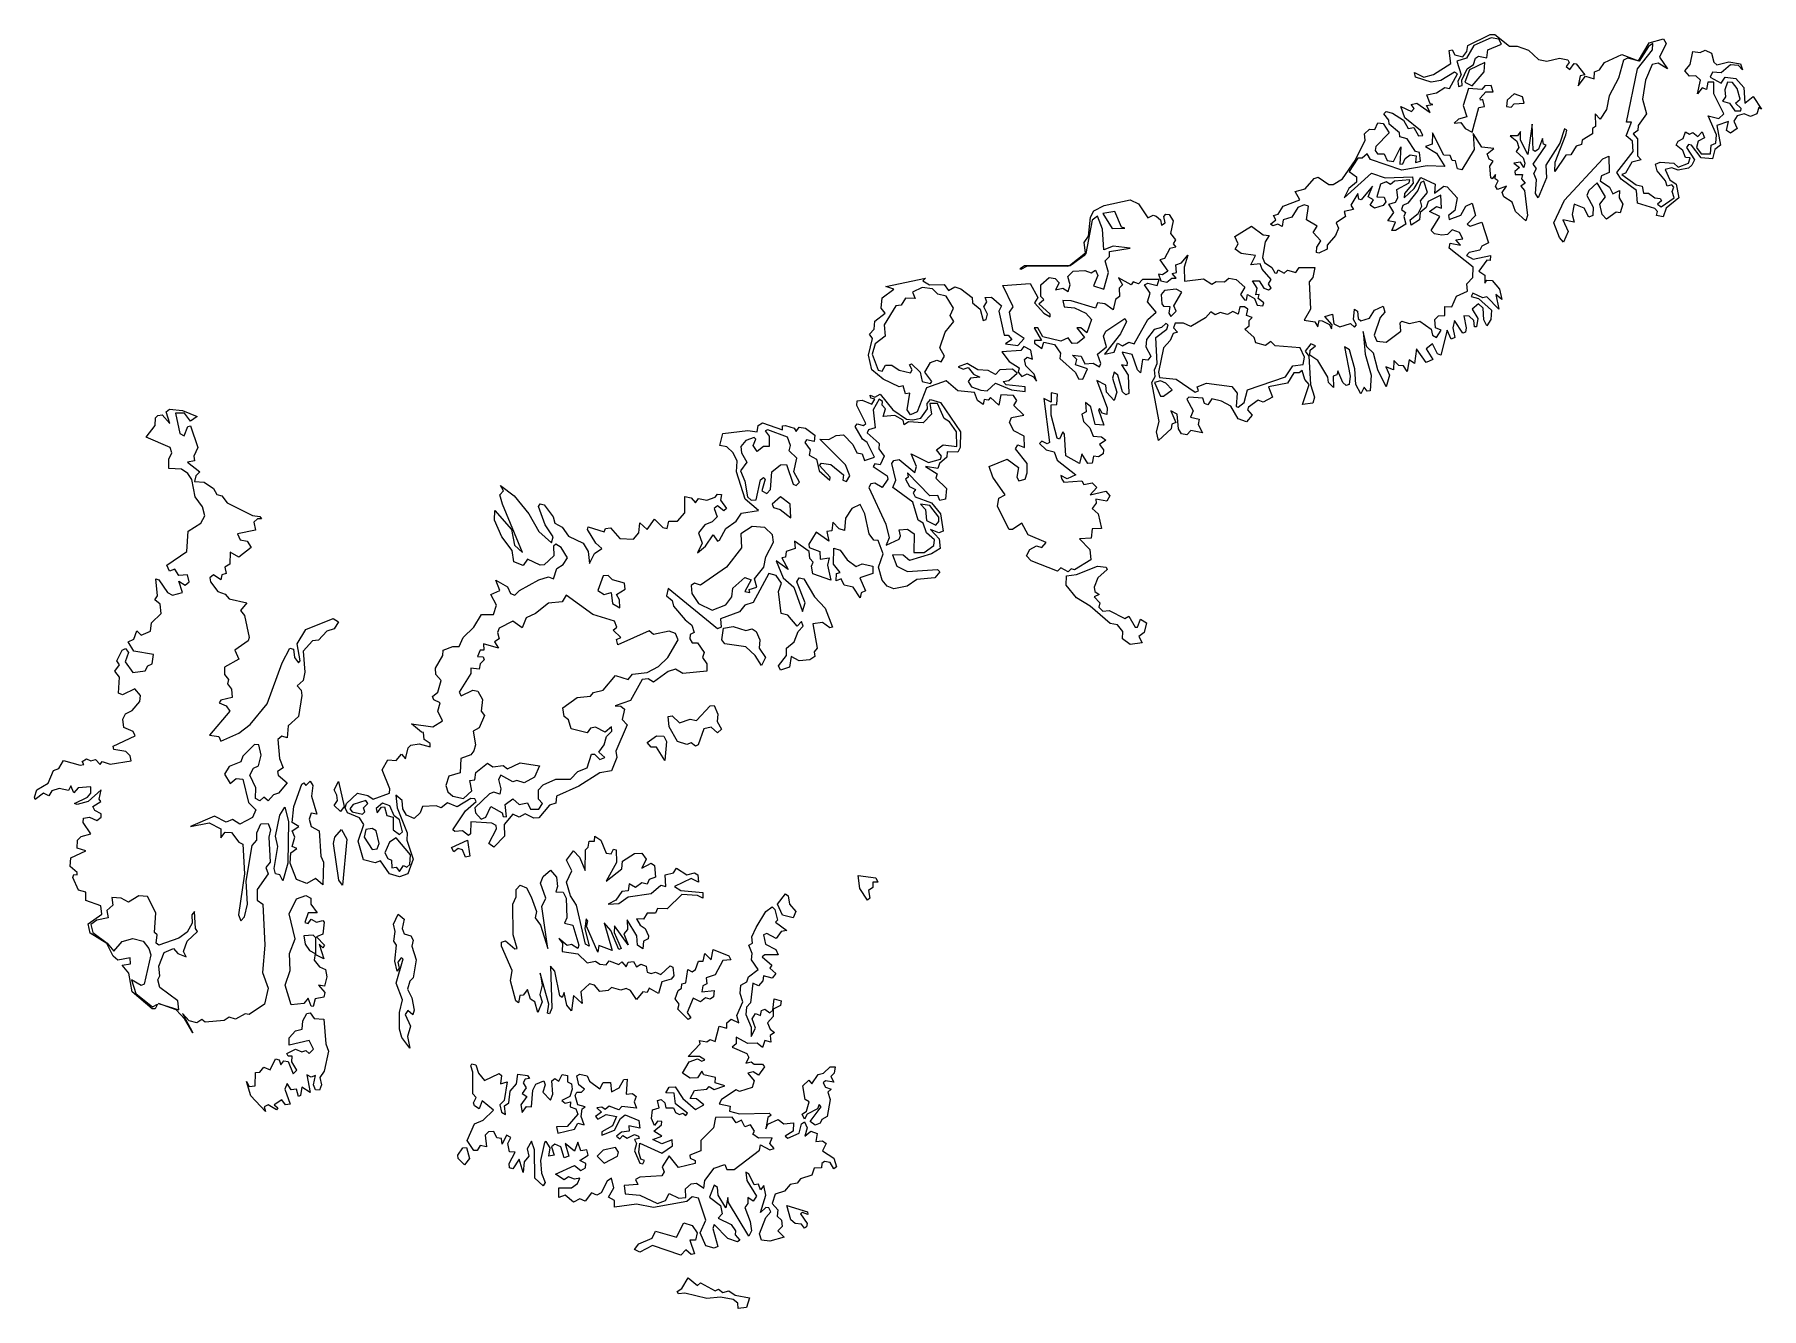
# Model space of a CAD drawing. Header units: millimetres. Extents: x 37 to 448, y 96 to 400.
import ezdxf

# ---------------------------------------------------------------- set-up
doc = ezdxf.new("R2010")
doc.units = ezdxf.units.MM
doc.layers.add('BAND_04', color=4, linetype='Continuous')

msp = doc.modelspace()

# ---------------------------------------------------------------- linework, layer by layer
at = {"layer": 'BAND_04'}
for points in [[(273.63, 277.12), (275.25, 277.99), (276.5, 277.59), (277.5, 278.81), (273.25, 280.63), (271.75, 283.41), (269.55, 281.88), (268.75, 281.9), (265.98, 287.38), (266.25, 289.38), (267.78, 290.12), (264.82, 294.38), (264, 296.87), (268.25, 298.6), (270.96, 296.62), (270.57, 294.38), (271, 293.46), (272.5, 293.86), (273.02, 295.38), (272.99, 297.62), (270.2, 301.12), (270.75, 302.06), (272.36, 301.38), (272.27, 304.12), (269.82, 305.38), (268.8, 307.38), (269.25, 308.54), (272.21, 309.12), (269.84, 311.38), (270.53, 312.62), (269.75, 313.8), (266.75, 313.97), (266.25, 311.47), (264.25, 313.33), (263.75, 312.71), (262.75, 312.8), (262.5, 311.65), (261.21, 312.62), (260.5, 314.49), (256.5, 314.89), (253.75, 317.29), (249, 315.64), (246.81, 309.88), (245.25, 309.22), (244.47, 310.38), (245.08, 314.38), (244, 314.15), (243.5, 316.09), (242.5, 315.84), (238.75, 317.64), (236, 319.89), (235.19, 323.38), (236.15, 327.38), (235.5, 328.38), (236.6, 329.62), (236.75, 331.47), (239.21, 333.38), (238.25, 334.62), (238.5, 337.07), (241.22, 339.12), (239.38, 339.75), (248.81, 341.75), (248.17, 341.12), (249.75, 340.12), (253.25, 340.23), (254.25, 338.83), (255.75, 339.63), (257.25, 339.21), (259.89, 337.12), (260.03, 335.88), (261.79, 334.38), (262.5, 331.66), (263.27, 331.88), (263.6, 333.12), (262.72, 334.88), (263.44, 336.12), (263, 337.14), (264.5, 337.24), (266.92, 335.12), (266.23, 333.88), (267.5, 328.14), (268.5, 328.12), (269.37, 327.12), (267.84, 326.12), (270.75, 325.69), (272.29, 327.38), (269.64, 329.12), (268.83, 333.62), (269.65, 334.88), (267.25, 339.98), (273.75, 340.45), (275.53, 337.12), (274.75, 335.85), (276.96, 333.38), (278.5, 332.53), (278.5, 333.16), (275.82, 335.62), (276.96, 336.62), (276.28, 337.38), (276.25, 340.12), (278.25, 341.88), (279.65, 341.62), (280.67, 340.62), (279.75, 338.96), (281.5, 339.37), (282.75, 338.53), (283.25, 340.12), (282.68, 342.12), (284, 343.38), (286.75, 343.57), (288.25, 343.04), (289.25, 343.63), (289.86, 342.38), (288.83, 339.88), (291.25, 339.13), (292.36, 343.12), (291.61, 345.88), (292.65, 346.88), (292.58, 348.12), (297.53, 348.88), (293.5, 349.37), (291.25, 348.48), (290.93, 353.38), (289.75, 356.5), (288.5, 355.57), (286.95, 347.62), (286.5, 347.02), (283.75, 345.02), (283.25, 344.7), (282.5, 344.53), (273, 344.55), (271.5, 343.82), (271.38, 344), (272.38, 344.75), (283.12, 344.75), (286.88, 347.75), (286.62, 350.25), (287.62, 351.75), (288.12, 356.25), (288.88, 357.75), (291.38, 359), (297.5, 360.36), (299.5, 359.45), (301.75, 356.09), (303, 356.75), (303.75, 356.51), (304.75, 355.62), (305, 354.33), (305.89, 354.88), (305.59, 356.38), (306, 356.98), (306.84, 356.88), (307.74, 355.38), (307.17, 352.38), (308.33, 350.88), (307.74, 349.88), (308.45, 349.12), (307, 348.81), (305.71, 346.38), (304.61, 346.12), (306.5, 343.38), (305.25, 342.55), (304.25, 342.68), (304.81, 341.12), (306.25, 340.78), (307.5, 341.73), (308.5, 341.74), (307.51, 342.88), (308.54, 343.12), (308.38, 344.88), (309.75, 345.4), (311.25, 347.21), (310.37, 344.38), (310.5, 341.03), (315, 341.54), (317, 340.33), (318, 340.9), (320, 340.85), (321, 341.71), (322.75, 341.43), (324.81, 339.62), (323.83, 337.88), (324.75, 336.59), (325.25, 336.49), (325.5, 337.87), (327.11, 336.88), (327.75, 335.3), (329.11, 335.12), (329.39, 335.88), (328.03, 336.88), (328.27, 337.88), (327.5, 337.73), (327.79, 339.38), (326.66, 341.12), (328.25, 341.07), (329.37, 339.38), (330.5, 338.99), (331.1, 339.38), (330.46, 340.38), (331.13, 341.38), (328.94, 343.88), (328.5, 345.18), (326.31, 344.88), (327.4, 347.12), (324, 347.61), (322.56, 348.62), (323.27, 349.88), (322.47, 351.62), (326.4, 354.12), (329.25, 352.05), (330.63, 351.88), (329.7, 350.38), (329.04, 346.62), (329.5, 345.45), (331.25, 344.29), (332, 343.02), (332.5, 342.9), (332.75, 343.72), (334.25, 342.9), (335, 343.66), (337, 343.09), (337.75, 344.29), (341.5, 344.25), (341.06, 341.88), (340.17, 340.88), (340.49, 334.38), (339, 331.75), (341.5, 331.37), (342.25, 330.18), (342.58, 331.62), (343.25, 331.54), (345, 330.66), (345.5, 329.63), (345.68, 330.62), (343.91, 332.62), (345.75, 333.14), (346.07, 330.88), (347.5, 330.14), (350, 330.94), (351, 330.03), (351.44, 330.62), (350.73, 331.88), (351, 334.35), (351.7, 333.88), (351.82, 332.12), (352.5, 331.58), (354.5, 332.18), (355.75, 334.13), (357.75, 335.03), (358.16, 333.62), (357.1, 332.38), (355.67, 328.12), (356.25, 326.73), (358.5, 326.49), (362, 329.09), (361.81, 331.12), (362.25, 331.47), (364, 330.94), (366.5, 331.53), (369.18, 329.62), (369.5, 328.18), (370.5, 327.6), (371.61, 329.38), (370.25, 329.88), (370.13, 331.88), (371, 332.78), (372.49, 332.88), (372.5, 335.02), (374.18, 334.88), (375.25, 337.48), (377.89, 338.62), (377.73, 340.38), (379.15, 341.88), (379.26, 344.38), (373.5, 348.9), (373.75, 350.08), (376.22, 349.62), (375.06, 350.88), (376.77, 351.12), (376, 352.58), (374.25, 353.26), (373.14, 352.12), (371.75, 352), (370, 352.3), (369.25, 353.12), (371.26, 356.38), (368.79, 357.62), (370.5, 358.8), (371.64, 358.38), (371.5, 361.46), (368.5, 359.98), (368, 358.58), (366.63, 357.38), (366.47, 355.62), (364.48, 354.38), (364.24, 355.62), (366.11, 357.12), (367, 358.88), (366.64, 360.12), (368.33, 362.12), (367.5, 364.82), (366.75, 364.52), (366.06, 362.62), (363.66, 359.62), (362.5, 359.04), (362.16, 358.12), (363.14, 357.38), (362.7, 356.38), (363.19, 354.62), (360.75, 353.08), (359.87, 353.12), (360.75, 355.07), (358.88, 355.38), (360.32, 357.38), (359.15, 359.38), (360.75, 359.82), (361.29, 360.88), (361.06, 362.88), (364, 364.47), (364.11, 365.12), (360.5, 364.83), (359.5, 364.05), (358.5, 364.69), (357.14, 364.12), (356.31, 361.12), (358, 360.99), (358.45, 359.88), (357.75, 359.01), (355.75, 358.44), (354.69, 359.12), (355.49, 360.38), (354.22, 361.12), (355.25, 363.62), (352.55, 360.38), (352, 360.53), (351.73, 361.88), (350.05, 359.12), (350.71, 358.12), (348.5, 357.63), (348.78, 356.38), (346.61, 354.88), (347.17, 353.62), (346.43, 351.88), (344.44, 349.62), (344.44, 348.62), (342.5, 347.72), (341.89, 347.88), (341.96, 349.12), (342.91, 350.62), (341.13, 352.62), (342.08, 354.12), (339.5, 355.62), (340, 358.88), (339, 359.16), (337.5, 358.53), (336, 356.24), (334, 355.63), (333.75, 354), (332.69, 354.62), (331.5, 354.19), (330.93, 354.62), (332.23, 355.62), (331.64, 356.62), (332.75, 356.96), (334, 358.88), (337.92, 360.38), (336.86, 362.38), (339.25, 363.03), (341.36, 365.5), (342.31, 365.75), (344.88, 364), (345.88, 364), (348.09, 365.38), (351.12, 369.75), (353.49, 374.62), (353.38, 376.14), (354.5, 377.25), (355.79, 377.12), (356.5, 378.72), (357.75, 378.53), (359.22, 376.38), (356.02, 373.12), (355.85, 372.12), (356.42, 371.38), (358, 371.33), (358.75, 369.72), (360.25, 369.48), (362, 372.98), (361.75, 368.87), (362.5, 368.96), (363, 370.25), (364.25, 371.08), (365.61, 370.88), (365.5, 369.24), (366.71, 369.62), (366.41, 371.62), (365.5, 371.88), (363.5, 374.88), (361.75, 375.42), (361.68, 376.38), (359.18, 378.38), (359.13, 379.38), (357.97, 380.88), (358.5, 381.43), (360, 380.99), (362.6, 379.38), (363.75, 377.4), (365.1, 377.62), (366.24, 375.62), (367.25, 375.73), (366.64, 376.88), (362.91, 379.88), (361.97, 382.62), (364.5, 381.45), (365.15, 382.12), (364.45, 383.12), (365.83, 383.38), (369, 381.16), (368.14, 382.88), (369.65, 383.12), (369, 383.23), (368.19, 385.38), (370.5, 385.88), (372.5, 387.16), (373.6, 386.88), (375.5, 390.38), (374.75, 390.76), (371.5, 388.83), (369.25, 388.41), (365.5, 389.59), (365.25, 390.69), (367.5, 389.62), (369.75, 390.23), (373.93, 392.88), (373.5, 395.98), (374.25, 396.14), (374.83, 394.88), (376.75, 394.46), (377.75, 395.75), (377.93, 397.12), (383.24, 399.75), (384.38, 399.75), (387.88, 397), (389.69, 397), (392.38, 396), (394.75, 393.77), (396.75, 393.38), (399.75, 394.11), (401.75, 393.7), (402.07, 393.12), (401.4, 392.12), (402.25, 391.45), (403.25, 392.86), (403.75, 392.75), (405.84, 390.12), (404.73, 389.88), (404.25, 387.53), (406, 389.85), (408, 389.18), (408.09, 390.88), (409.27, 391.38), (410.5, 393.1), (414.62, 395), (418.62, 393.5), (421.12, 397.75), (424.55, 398.75), (425.19, 397.62), (423.59, 394.38), (425.5, 391.62), (423.25, 392.97), (421.83, 392.62), (420.25, 388.88), (419.57, 384.38), (420.52, 380.88), (418.53, 378.12), (418.45, 376.88), (417.36, 376.12), (418.32, 374.88), (418.37, 370.88), (419.2, 369.88), (417, 369.37), (415.5, 366.75), (414.63, 366.38), (418, 363.94), (419.46, 363.62), (419.75, 361.95), (421, 361.98), (422.5, 360.83), (423.75, 360.74), (424.07, 360.12), (423.08, 359.38), (424, 358.74), (427.05, 360.88), (426.65, 362.38), (427, 363.38), (426.5, 363.93), (425.39, 363.62), (425, 364.94), (423, 367.28), (422.61, 368.88), (423.75, 369.34), (427, 369.11), (428, 368.2), (430.5, 369.12), (430.92, 370.38), (429.75, 370.47), (429.19, 372.12), (427.53, 373.38), (428, 374.34), (429.25, 374.96), (429.75, 376.58), (430.75, 376.05), (431.5, 376.45), (432.75, 375.45), (433.75, 376.6), (434.34, 375.12), (432.77, 374.38), (432.41, 372.88), (433.5, 371.32), (435.75, 371.32), (435.89, 373.38), (436.97, 373.88), (437.17, 375.88), (435.15, 380.38), (437.75, 379.77), (438.88, 380.88), (436.52, 385.62), (436.5, 388.38), (435.09, 388.38), (434.75, 386.64), (433.75, 387.09), (432.61, 385.62), (433.35, 388.88), (432.25, 389.94), (430.75, 389.82), (429.62, 391.12), (430.87, 392.62), (431.5, 395.69), (433.25, 395.48), (434.5, 396), (436, 395.3), (436.5, 393.17), (437.25, 392.56), (440.12, 393.25), (442.88, 392.75), (443.38, 391.31), (442.39, 392.38), (440.5, 392.54), (438.31, 390.62), (436.25, 390.82), (435.65, 389.62), (438.25, 388.18), (439.25, 389.6), (441.75, 389.29), (443.7, 387.12), (443.88, 383.38), (445.88, 385), (447.88, 382), (447.23, 382.38), (446.8, 380.88), (445.25, 380.24), (443.75, 380.89), (442.05, 380.38), (441.31, 379.12), (442.11, 377.38), (440.5, 376.24), (439.58, 376.88), (440, 379.08), (437.25, 378.05), (438.13, 373.38), (436.75, 372.4), (436.25, 370.12), (433.5, 370.38), (431.25, 373.37), (430.5, 373.59), (429.99, 372.88), (431.89, 369.88), (431.33, 368.62), (430.5, 367.93), (428, 367.47), (426.5, 367.98), (424.91, 367.62), (426.09, 365.12), (427.58, 364.12), (428.21, 360.88), (425.22, 358.38), (424.5, 356.31), (422.84, 356.62), (423.15, 357.62), (422.5, 358.36), (418.38, 359.62), (418.15, 362.62), (414.5, 365.34), (413.45, 366.88), (417.31, 371.88), (417.16, 374.38), (415.63, 375.62), (416.91, 378.88), (415.74, 378.88), (418.39, 391.62), (421.93, 396.12), (422.01, 397.62), (421, 396.93), (418.75, 393.38), (416, 394.13), (415.02, 393.62), (413.83, 389.38), (411.64, 385.12), (410.99, 381.88), (409.5, 379.62), (408.25, 380.83), (408.35, 377.88), (407.66, 377.38), (407.61, 376.12), (405.14, 374.62), (405, 373.59), (403.75, 373.17), (402.5, 371.12), (401.25, 371.06), (398.66, 367.12), (398.78, 369.38), (401.32, 375.88), (401.5, 376.98), (401, 377.31), (399.83, 373.88), (396.55, 368.62), (396.7, 365.62), (394.68, 360.88), (394.05, 361.88), (394.27, 365.12), (393.64, 366.62), (394.33, 367.88), (393.49, 368.88), (396.59, 373.38), (396, 373.67), (395.75, 374.99), (394.75, 372.45), (394, 371.89), (393.5, 372.24), (393.25, 378.41), (392.25, 371.15), (390.53, 374.62), (390.5, 376.64), (389.75, 375.59), (388.03, 375.62), (389.61, 374.38), (390.09, 372.88), (389.43, 371.88), (391.09, 370.38), (391.5, 369.09), (391.25, 368.12), (390.47, 369.38), (388.91, 369.12), (390.22, 368.12), (389.13, 367.12), (389.21, 366.38), (390.95, 366.38), (390.73, 365.38), (391.63, 364.38), (390.55, 363.62), (391.44, 362.62), (392.13, 356.62), (391.75, 355.4), (389.34, 357.62), (388.5, 359.83), (386.53, 361.12), (386.12, 362.12), (387.15, 363.62), (385, 362.82), (384.57, 363.62), (385.18, 364.88), (384.49, 365.38), (384.55, 366.38), (383.75, 365.39), (383.42, 365.62), (383.2, 368.38), (384.01, 369.62), (383, 370.07), (382.58, 371.38), (384.11, 372.62), (381.25, 372.89), (379.25, 376.22), (379.47, 372.38), (376.5, 367.54), (375.5, 367.74), (375, 369.68), (374.25, 369.76), (373.75, 370.94), (372.25, 371.02), (369.5, 376.33), (369.46, 373.62), (367.83, 373.12), (370.5, 371.46), (372.5, 368.29), (368.25, 368.46), (362.25, 367.46), (354.75, 370.03), (354, 371.32), (352.75, 370.27), (351.75, 370.29), (349.67, 367.12), (351.42, 365.88), (351.41, 364.62), (349.61, 363.12), (348.5, 360.9), (355, 366.71), (358.25, 365.63), (364.75, 365.85), (364.95, 364.38), (362.88, 361.88), (362.75, 360.85), (365.15, 363.12), (366.75, 365.72), (370.16, 364.12), (370, 361.99), (372.25, 363.68), (373, 363.51), (375.42, 360.88), (374.88, 357.88), (373.38, 356.62), (373.5, 355.72), (376.25, 356.71), (377.5, 358.85), (379, 359.57), (379.75, 356.64), (377.78, 354.62), (378.5, 354.15), (381.25, 355.04), (382.88, 350.12), (381.29, 349.38), (380.81, 348.38), (378.25, 347.86), (377.64, 347.12), (379.25, 346.26), (383.37, 347.12), (383.25, 345.96), (382.5, 346), (380.57, 343.38), (382, 342.44), (382, 340.51), (382.5, 341.27), (383.75, 341.15), (385.47, 339.12), (386.03, 336.62), (384.63, 337.88), (385.36, 334.38), (382.5, 337.25), (381.5, 337.05), (379.14, 338.12), (378.71, 337.38), (380.5, 336.9), (383.6, 334.12), (383.43, 331.88), (382.5, 330.41), (381.75, 331.83), (381.62, 334.62), (380.5, 335.59), (378.96, 334.38), (380.35, 332.12), (380, 330.15), (379.56, 330.12), (379.37, 331.62), (378.25, 332.7), (377, 332.73), (377.52, 329.88), (377.36, 328.88), (376.75, 328.6), (374.75, 331.69), (374.34, 329.88), (374.86, 327.62), (374, 327.22), (373, 329.38), (371.53, 323.38), (370.75, 323.7), (369.5, 326.13), (368.02, 324.88), (369.61, 322.38), (368, 321.61), (365.72, 324.88), (365.25, 321.4), (364, 322.26), (363.5, 319.48), (362.62, 320.88), (361.5, 320.91), (360.34, 322.12), (360.27, 319.88), (358.42, 320.62), (359.31, 318.62), (358.5, 315.87), (356.55, 319.88), (355.49, 323.88), (353.87, 325.38), (353, 329.07), (353.53, 323.62), (354.95, 318.62), (354.73, 314.88), (354, 314.8), (353.25, 315.74), (352.5, 314.15), (351.25, 316.38), (351.01, 320.12), (349.75, 324.67), (348.55, 325.38), (349.89, 318.38), (349.68, 316.38), (349, 316.16), (348.17, 316.88), (347, 319.66), (346.75, 318.73), (345.86, 318.38), (346, 315.68), (344.8, 316.88), (344.63, 318.12), (342.26, 322.12), (340.35, 323.38), (340.37, 324.62), (341.64, 325.62), (340.53, 326.12), (339.23, 324.38), (340.11, 323.12), (340.5, 316.38), (341.41, 313.38), (341, 311.95), (338.55, 311.62), (340.16, 316.38), (339.1, 317.62), (338.5, 319.75), (337.75, 319.15), (336.5, 319.18), (335, 316.76), (330.5, 315.84), (331.41, 313.38), (329.25, 312.21), (328, 312.66), (325.75, 311.03), (325.46, 310.38), (326.58, 309.12), (325.25, 307.51), (323.25, 308.27), (321.5, 311.26), (319.25, 312.44), (317, 312.96), (316, 311.53), (315.25, 311.88), (314.87, 313.12), (311.5, 313.43), (311, 312.88), (312.54, 310.12), (311.89, 308.62), (314, 308.12), (313.71, 306.88), (314.74, 304.88), (312, 305.42), (311, 304.41), (309.75, 304.63), (309.07, 305.88), (308.74, 309.38), (307.25, 310.13), (308.4, 307.38), (307.5, 306.98), (307.31, 305.88), (304.25, 303.08), (303.81, 305.12), (304.42, 307.62), (302.68, 316.88), (303.5, 318.32), (303.31, 319.88), (303.96, 321.38), (303.69, 327.62), (306.25, 329.57), (306.58, 330.62), (306, 330.93), (305, 329.96), (303.25, 329.5), (301.43, 327.12), (301.3, 325.38), (302.46, 323.12), (301.75, 322.2), (300.5, 322.37), (300, 319.22), (299.25, 319.88), (298, 323.55), (295.6, 324.12), (296.8, 321.62), (296.75, 320.84), (295.47, 321.12), (297.1, 318.62), (297.25, 314.29), (296.5, 313.98), (295.75, 314.65), (294.58, 318.62), (293.75, 319.34), (293.34, 317.88), (294.38, 314.62), (293.75, 312.62), (291.88, 314.62), (291.75, 316.26), (289.58, 317.38), (292.06, 310.88), (292, 309.28), (290.89, 309.62), (290.25, 310.71), (289.97, 310.38), (291.25, 306.7), (289.23, 306.88), (288.18, 311.12), (286.92, 312.12), (287.03, 309.88), (286.06, 309.38), (286.45, 307.62), (287.9, 306.12), (288.75, 304.12), (290.75, 303.96), (291.75, 303.12), (290.24, 302.12), (291.16, 300.88), (291.07, 299.88), (290, 299.2), (288.8, 299.38), (288.5, 297.65), (287.47, 297.62), (286, 299.91), (285.5, 297.62), (282.25, 299.42), (281.89, 304.62), (281.5, 305.14), (280.75, 303.38), (280.15, 303.62), (278.69, 309.12), (278.75, 311.54), (280.07, 311.62), (280.25, 314.12), (278.75, 314.41), (278.75, 312.17), (277, 313.11), (278.34, 302.62), (277.75, 302.28), (276.5, 302.89), (275.98, 302.38), (277.5, 300.86), (279.42, 300.38), (280.14, 298.38), (284.59, 294.88), (282.5, 293.92), (281, 294.72), (281.25, 293.84), (281.75, 293.18), (286, 293.49), (286.5, 292.57), (288.5, 292.97), (289.61, 291.88), (288, 290.17), (291.75, 291.04), (292.69, 289.88), (292, 288.62), (289.34, 289.12), (289.42, 288.12), (288.5, 286.88), (289.92, 285.62), (290.71, 282.12), (288.5, 282.07), (288.25, 279.81), (285.5, 279.64), (287.96, 277.12), (288.17, 274.62), (284.25, 272.25), (283.5, 272.52), (282.75, 271.83), (281, 272.76), (280.25, 271.92), (274, 274.41), (272.87, 275.62)], [(382.5, 394.23), (382.75, 396.13), (386, 397.47), (385.33, 398.62), (383.5, 398.96), (379.38, 397.12), (377.6, 394.12), (375.37, 393.38), (376.38, 390.12), (375.59, 388.62), (375.75, 387.35), (376.6, 387.62), (376.49, 388.88), (377.81, 391.62), (379.27, 392.62), (379.75, 394.15), (380.5, 394.56)], [(379, 387.51), (381.87, 390.88), (382, 393.1), (378.38, 391.38), (377.2, 388.38)], [(380.85, 384.62), (382.25, 386.07), (383.97, 386.12), (383.5, 387.63), (382, 387.56), (381.25, 386.65), (378.09, 386.88), (376.84, 382.88), (377.72, 380.12), (375.76, 379.62), (374.7, 378.62), (376.25, 378.84), (377.31, 377.38), (379, 376.54), (380.6, 382.38), (381.88, 382.62), (381.5, 384.27), (381, 384.1)], [(439.75, 388.38), (439.12, 386.62), (439.33, 384.88), (438.57, 383.88), (440.25, 383.43), (441.5, 381.59), (443, 381.55), (443.04, 382.12), (441.73, 383.38), (442.82, 384.38), (442.11, 386.88), (441, 388.35)], [(387.14, 382.62), (388.25, 382.49), (389, 383.26), (391.39, 383.38), (390.94, 384.88), (389, 385.63), (387.34, 384.12)], [(411.64, 366.88), (409.76, 366.12), (409.49, 364.88), (411.65, 363.38), (412.5, 361.79), (414.09, 362.62), (413.96, 360.88), (414.88, 359.38), (414.25, 357.32), (413.25, 357.46), (411, 355.8), (409.94, 356.88), (409.35, 359.38), (410.72, 361.12), (408.75, 364.45), (406.8, 362.62), (406.3, 361.38), (407.83, 358.62), (407.75, 356.69), (406.75, 356.28), (405.69, 358.38), (403.25, 359.37), (402.83, 356.88), (403.25, 355.05), (400.6, 355.62), (401.85, 352.88), (400.75, 350.29), (399.77, 351.38), (398.43, 354.88), (401, 360.34), (410.08, 370.12), (411.5, 370.81)], [(295.5, 353.88), (293.89, 357.62), (291.03, 357.12), (293.25, 353.55), (296.25, 353.6)], [(285.84, 323.12), (286.75, 321.3), (288.75, 321.51), (290.25, 320.62), (290.54, 321.38), (289.76, 323.62), (291.9, 325.38), (291.21, 327.88), (291.74, 329.12), (296.25, 332.14), (296.7, 331.38), (295.25, 328.44), (291.45, 323.62), (293.75, 324.07), (294.5, 326.28), (295.75, 325.65), (297.25, 326.53), (298.5, 326.1), (301.75, 331.87), (303.7, 333.62), (301.69, 336.12), (302.31, 338.12), (300.92, 340.12), (301.75, 340.54), (304, 339.98), (304.42, 341.38), (300.5, 341.39), (299.5, 340.36), (298.25, 340.85), (297.75, 340.17), (294.75, 341.83), (295.72, 340.12), (294.91, 339.38), (295, 337.4), (294.04, 336.62), (293.5, 334.22), (291.5, 335.64), (289.75, 335.84), (289.25, 334.58), (283.5, 336.35), (281.5, 336.38), (281.81, 334.88), (284.25, 334.64), (287, 333.43), (288.3, 331.88), (287.25, 328.68), (285.76, 329.88), (284.81, 329.88), (286.63, 327.62), (285, 326.25), (283.75, 326.15), (282.75, 327.53), (281, 326.71), (276.75, 327.75), (275.52, 329.88), (274.69, 329.88), (276.42, 326.88), (274.75, 326.92), (274.75, 326.26), (276.5, 325), (277, 326.53), (279.5, 325.94), (280.97, 323.88), (280.81, 322.62), (284.5, 319.24), (285.25, 317.79), (286.25, 317.71), (287.38, 320.12), (284.49, 321.12), (284.81, 322.38), (283.82, 323.38)], [(253.31, 323.12), (252.18, 325.12), (253.48, 328.88), (255.53, 331.38), (254.7, 332.88), (255.44, 334.62), (253.75, 337.45), (251.75, 337.92), (250.5, 339.2), (248, 339.48), (245.67, 338.38), (246.31, 336.88), (244, 336.95), (243, 335.32), (241.72, 335.12), (238.99, 330.62), (239.18, 327.88), (236.81, 326.12), (236.1, 323.62), (237.5, 319.84), (238.5, 319.58), (239.25, 320.98), (240.75, 320.98), (242.5, 319.86), (245.25, 319.18), (245.63, 319.88), (245, 321.12), (245.5, 321.31), (247.55, 319.38), (248.03, 317.12), (250, 316.67), (250.3, 317.12), (248.67, 319.38), (250, 321.63), (251.5, 322.19), (252.5, 321.77)], [(304.92, 337.88), (305.05, 335.62), (305.5, 335.04), (307, 335), (306.71, 333.38), (307.25, 332.61), (308.5, 333.88), (307.97, 335.12), (309.81, 338.38), (308.5, 339.13), (305.75, 338.76)], [(339.09, 322.88), (338, 325.16), (332.03, 325.62), (331, 326.67), (329.75, 325.68), (327.5, 326.32), (327.09, 327.62), (324.86, 329.62), (325.91, 330.38), (325.85, 331.62), (326.63, 332.38), (325.25, 332.88), (325.55, 334.38), (324.75, 334.92), (323.67, 334.88), (323.25, 333.18), (322, 333.78), (320.75, 333.06), (319, 333.57), (317.75, 333.03), (316.75, 333.73), (315.5, 332.27), (312, 330.22), (310.25, 331.05), (308.25, 330.99), (307.84, 329.88), (308.81, 328.88), (307.75, 328.57), (307.09, 326.88), (305.44, 325.12), (304.29, 319.38), (304.5, 318.08), (308.5, 317.7), (313, 314.57), (313.79, 314.88), (313.51, 315.88), (315.75, 316.76), (321.75, 315.93), (322.99, 314.38), (322.75, 311.2), (323.25, 310.99), (324.67, 312.12), (325.5, 315.11), (334.5, 318.23), (336.25, 320.87), (338.75, 321.2)], [(273.86, 324.62), (272.25, 325.42), (271.5, 324.51), (267, 324.21), (268.72, 321.88), (271.12, 320.38), (270.86, 319.38), (271.75, 318.31), (273, 318.92), (274.5, 318.27), (275.25, 317.24), (274.64, 318.88), (272.7, 320.88), (272.4, 322.38), (273, 322.89), (274.25, 322.46)], [(269.5, 320.06), (266.5, 319.9), (265.5, 318.8), (263.75, 319.71), (261.25, 319.94), (258.75, 321.42), (256.57, 320.62), (257.75, 320.03), (259, 320.42), (260.22, 318.88), (261.73, 318.12), (259.5, 317.89), (258.94, 317.12), (259.75, 315.88), (262, 315.05), (263.5, 314.88), (265.5, 316.74), (269.31, 315.12), (272.5, 314.76), (272.53, 315.88), (268, 316.35), (267.31, 317.12), (268.64, 317.38), (270.63, 319.12)], [(304.78, 313.62), (305.5, 313.66), (307.51, 315.12), (306, 316.7), (304.75, 317.28), (303.37, 316.88)], [(113.72, 207.62), (115.05, 211.62), (114, 213.21), (111.16, 214.38), (110.58, 215.62), (110.92, 216.62), (113.5, 219.08), (116, 218.56), (117.25, 217.69), (121.13, 219.12), (121.22, 220.12), (119.42, 224.62), (120.75, 227), (122.75, 226.89), (124, 228.37), (125, 227.29), (125.61, 229.88), (126.25, 230.48), (128.25, 230.83), (130.83, 230.12), (130.84, 230.88), (129.42, 231.88), (129.25, 233.57), (128.75, 233.59), (126.38, 235.62), (131.5, 234.88), (133.75, 236.28), (132.67, 238.62), (133.2, 240.62), (131.75, 241.28), (131.42, 242.12), (132.63, 243.12), (133.5, 245.88), (132.23, 247.38), (132.09, 248.88), (133.82, 251.88), (133.9, 253.12), (136.25, 254.05), (137.75, 253.99), (138.7, 256.12), (141.25, 258.62), (143.09, 261.62), (145.91, 261.62), (146.66, 263.88), (145.29, 266.38), (147.46, 267.38), (146.5, 269.8), (149.25, 268.22), (150, 266.62), (151, 266.21), (152.13, 267.38), (156.75, 269.87), (159, 270.59), (160.25, 270.12), (161, 272.62), (162.5, 273.52), (163.52, 275.12), (162.01, 277.62), (160.75, 278.39), (160.25, 277.88), (160.32, 275.62), (158, 273.48), (157, 273.39), (154, 274.84), (153, 273.28), (150.75, 274.19), (150.33, 276.88), (147.88, 280.12), (146.16, 284.12), (146.25, 286.44), (150.2, 281.88), (150.89, 278.12), (152.83, 276.38), (148.06, 287.88), (147.41, 290.12), (148.27, 291.12), (147.62, 292.38), (150.88, 289.88), (154.36, 285.62), (156.75, 281.43), (159.75, 278.72), (160.17, 280.12), (158.25, 282.98), (156.66, 287.38), (157, 287.96), (158, 287.72), (160.13, 284.88), (160.5, 283.35), (162.25, 282.42), (163.75, 280.27), (167.28, 278.62), (168.45, 276.62), (168.75, 273.77), (170, 276.2), (171.7, 277.38), (170.27, 278.62), (168.34, 281.88), (168.5, 282.52), (172.25, 281.32), (172.63, 282.12), (173.75, 282.28), (176, 279.72), (179.25, 279.58), (180.51, 281.12), (180.75, 283.44), (182.5, 281.85), (184.25, 284.35), (186.25, 282.36), (187.25, 282.11), (187.69, 283.88), (189.75, 283.87), (191.51, 285.88), (191.5, 289.77), (193, 289.41), (194, 288.24), (194.75, 289.29), (196.75, 288.84), (198.75, 289.57), (199.25, 290.31), (200.25, 290.2), (199.99, 288.88), (201.4, 286.88), (200.75, 286.32), (199.25, 287.5), (198.45, 286.88), (199.15, 284.88), (198, 283.67), (196.25, 283.02), (194.73, 281.12), (195.58, 278.62), (194.5, 276.35), (196.43, 277.88), (198.25, 280.6), (199.25, 279.09), (199.75, 279.33), (201.25, 282.14), (203.75, 283.88), (205, 285.77), (209.01, 286.38), (205.85, 289.12), (203.79, 295.62), (203.97, 298.12), (202.96, 300.12), (201.5, 301.55), (199.8, 301.88), (200.5, 304.76), (206.5, 305.48), (208.75, 305.1), (208.94, 306.62), (210, 307.26), (214.75, 305.65), (214.75, 306.58), (215.5, 306.63), (217.5, 306.05), (218, 305.25), (218.75, 306.25), (220.25, 306.02), (222.47, 304.38), (222.25, 302.8), (220.5, 303.2), (220.06, 302.62), (221.33, 300.88), (221.11, 299.62), (222.83, 298.62), (223.48, 295.88), (226, 293.62), (226.06, 294.38), (223.55, 297.12), (224, 297.65), (226.25, 297.36), (229.27, 294.88), (229.08, 293.62), (230, 293.28), (230.82, 294.62), (229.75, 297.26), (223.64, 303.38), (225.75, 303.32), (227.5, 304.28), (229.25, 304.43), (231.48, 302.12), (232.43, 300.12), (233.69, 299.88), (234.25, 298.28), (236.62, 299.12), (234.92, 302.62), (233.83, 303.38), (232.07, 306.38), (232.5, 307.06), (234, 306.62), (234.61, 307.12), (232.42, 311.38), (232.5, 312.52), (233.75, 312.69), (236, 311.69), (236.7, 312.88), (235.75, 313.13), (235.65, 313.88), (236.75, 313.38), (238, 314.09), (241, 310.4), (244.25, 308.18), (245.75, 307.99), (247.68, 308.38), (249.28, 310.62), (249.18, 311.88), (250, 312.82), (252.34, 312.12), (257.11, 305.12), (257.06, 301.38), (256.5, 300.31), (253.94, 300.38), (253.9, 299.12), (252.14, 297.62), (251.75, 296.37), (248.78, 296.88), (251.6, 295.12), (251.23, 294.12), (253.83, 291.62), (253.55, 289.12), (252.25, 288.75), (251.75, 290.01), (249.8, 289.88), (244.5, 295.4), (244.7, 294.38), (244.04, 293.88), (245, 292.1), (246.45, 291.38), (245.83, 290.62), (246.37, 289.62), (250.25, 288.24), (252.38, 285.62), (253, 281.51), (252, 281.07), (250.01, 281.88), (252.05, 279.62), (252.32, 277.38), (250.25, 276.06), (245, 274.53), (243.5, 275.77), (240.91, 275.88), (242.01, 273.12), (244.5, 271.88), (251.66, 272.38), (252.25, 271.76), (251, 270.34), (246.75, 269.95), (244.47, 268.38), (241.25, 267.72), (239.69, 268.38), (238.5, 269.78), (237.58, 272.88), (238.69, 276.12), (237.5, 279.23), (236.5, 279.36), (235.36, 280.88), (234.37, 285.62), (233.25, 287.86), (231.25, 286.85), (229.75, 284.57), (229.5, 281.68), (228.25, 282.04), (226.75, 283.66), (226.5, 281.54), (225.29, 281.38), (225.75, 279.07), (222.75, 281.26), (221.04, 278.38), (221.12, 277.62), (223.6, 276.62), (223.75, 274.79), (225.83, 275.12), (225.47, 273.38), (226.25, 269.8), (222, 271.34), (221.63, 273.12), (222.01, 274.12), (221.25, 275.01), (221.06, 276.62), (217.62, 279.12), (217.73, 277.38), (215.63, 276.62), (215.5, 275.28), (214.56, 275.12), (216.1, 272.38), (213.24, 274.38), (214.88, 270.38), (217.45, 268.12), (219.5, 262.36), (220.12, 264.38), (218.15, 269.38), (218.75, 270.4), (219.82, 270.12), (222.37, 265.88), (224.91, 263.12), (226.68, 258.62), (226, 258.5), (224.25, 259.74), (222, 259.43), (223.04, 253.62), (222.25, 252.73), (222.43, 251.62), (221.25, 250.87), (218.75, 250.61), (216.81, 251.62), (216.39, 249.12), (214.25, 248.36), (213.76, 249.38), (215.68, 251.88), (215.71, 253.62), (217.54, 255.12), (218.45, 257.62), (219.63, 258.88), (219.25, 259.93), (218.25, 258.87), (216, 261.51), (214.41, 261.88), (213.77, 267.12), (214.53, 269.12), (213.25, 270.89), (211.5, 271.42), (207.75, 264.49), (205.75, 263.88), (204.5, 262.28), (200, 260.63), (200.16, 258.62), (199.25, 258.2), (187.5, 267.81), (187.12, 266.12), (188.5, 264.96), (188.76, 263.62), (191.56, 260.38), (193.19, 259.12), (193.72, 257.38), (192.75, 256.9), (192.67, 255.88), (193.25, 254.91), (194.54, 254.88), (196.07, 252.62), (195.7, 251.38), (196.72, 249.88), (196.75, 248.17), (191, 247.57), (189.25, 248.59), (187.5, 248.05), (184, 245.51), (182.75, 246.33), (181.32, 246.12), (178.56, 241.12), (174.91, 239.88), (176.25, 239.83), (177.12, 239.12), (176.57, 236.62), (177.75, 235.38), (175.07, 229.12), (175.27, 227.62), (173.99, 224.38), (171.25, 223.95), (166.25, 220.72), (160.96, 218.38), (160.75, 216.7), (159.25, 216.22), (156.75, 213.21), (155.5, 213.13), (153.5, 214.18), (152, 213.36), (150.5, 214.1), (148.5, 211.62), (148.54, 208.88), (146, 206.25), (144.8, 207.12), (146.67, 210.62), (146.56, 211.38), (145.5, 211.98), (140.5, 212.23), (140.46, 209.38), (140, 209.02), (138.51, 210.12), (136.75, 209.93), (136.21, 210.38), (139.24, 214.88), (141.81, 217.12), (141.5, 217.77), (140.5, 217.8), (137.25, 215.83), (135, 216.75), (133.5, 215.6), (132.25, 216.07), (129, 215.9), (128.46, 214.38), (127, 213.09), (125.2, 213.88), (124.31, 215.38), (124.17, 217.38), (122.69, 218.62), (123, 215.62), (125.36, 209.62), (125.25, 207.88), (126.76, 203.38), (125.5, 199.9), (123.5, 199.13), (121.17, 199.88), (119, 203), (117.75, 202.5), (115, 203.2)], [(247.05, 284.12), (245.8, 288.38), (240.99, 291.88), (241.76, 293.62), (240.82, 297.62), (241.25, 298.29), (242.5, 298.51), (246.25, 295.44), (246.65, 296.88), (245.37, 299.88), (249.5, 297.82), (252.41, 298.62), (252.64, 299.38), (251.42, 300.88), (253, 302.02), (256.23, 301.62), (256.17, 305.12), (254.5, 307.52), (253.25, 308.28), (251.66, 311.88), (249.83, 311.88), (250.22, 309.38), (248.25, 307.32), (244.75, 307.48), (243.75, 306.81), (243.5, 307.89), (241.5, 309.02), (238.75, 308.8), (239.29, 310.62), (238.5, 311.5), (238.59, 312.38), (237.75, 312.91), (236.32, 310.38), (236.85, 306.12), (235.25, 305.65), (234.88, 304.88), (237.77, 302.38), (237.69, 301.12), (238.99, 299.38), (238, 297.3), (236.75, 297.53), (236.33, 296.88), (239.71, 294.62), (239.82, 293.88), (238.5, 291.9), (236.75, 292.89), (235.75, 292.72), (235.29, 291.88), (239.37, 283.12), (240.13, 279.88), (239.46, 278.12), (242.5, 279.58), (242.88, 280.38), (242.5, 281.78), (244.5, 281.93), (246.12, 280.88), (246.03, 276.38), (248.5, 276.4), (250.75, 278.1), (250.98, 279.38), (249, 281.08), (248.27, 283.38)], [(70.75, 169.63), (66.5, 172.82), (65.95, 174.62), (66.45, 175.62), (66.21, 177.88), (67.46, 181.12), (69.75, 182.07), (70.79, 180.88), (72.75, 180.12), (72.14, 181.38), (72.94, 183.88), (75.42, 186.12), (74.92, 186.88), (74.75, 190.87), (74.09, 190.12), (74.2, 188.12), (73, 185.95), (71, 184.54), (66.25, 182.92), (65.6, 183.38), (65.83, 185.38), (65.18, 185.88), (65.53, 190.62), (63.5, 194.52), (61.5, 194.62), (59, 193.12), (57.25, 194.1), (55, 194.27), (55.31, 192.38), (53.82, 191.12), (54.16, 189.38), (51.45, 188.88), (50, 187.84), (50.47, 185.88), (53.96, 183.38), (55.5, 181.5), (57.5, 183.76), (60, 184.46), (62.5, 183.82), (63.87, 182.12), (64.3, 180.62), (62.75, 173.62), (62, 173.28), (59.75, 174.62), (60.75, 171.38), (64.75, 168.17), (65.88, 168.86), (65.38, 167.75), (64.62, 167.75), (59.88, 171.75), (59.12, 176.25), (57.47, 178.12), (59.5, 178.43), (59.38, 179.88), (56.5, 179.34), (55.38, 180.25), (53.88, 183.25), (49.88, 185.75), (49.38, 188), (52.62, 190.25), (52.38, 192.25), (48.88, 193.5), (48.88, 195.5), (47.12, 196), (45.74, 199), (46, 199.74), (46.8, 199.62), (46.75, 200.22), (45.08, 201.62), (45.25, 203.71), (48.83, 205.38), (46.75, 205.97), (46.88, 207.93), (47.75, 208.78), (50.02, 209.38), (48.17, 212.12), (48.28, 213.12), (49.75, 213.34), (51.5, 212.56), (52.53, 213.38), (52.5, 214.16), (51, 214.93), (50.53, 215.88), (52.38, 217.12), (52.02, 217.62), (52.51, 219.88), (49.4, 217.12), (46.75, 216.41), (46.16, 216.62), (49.25, 218.12), (50.01, 219.12), (50, 220.57), (47, 220.39), (46, 219.2), (45.25, 220.8), (44.75, 219.69), (42.5, 220.19), (40.75, 219.62), (40, 218.43), (38.75, 219.11), (36.75, 217.58), (36.63, 218.12), (37.21, 219.88), (39.88, 221.5), (41.18, 224.5), (42.38, 225), (43.5, 226.9), (47.5, 225.77), (48.36, 225.88), (48, 226.66), (49, 227.3), (50, 226.81), (51.18, 227.12), (52.25, 225.9), (52.75, 226.66), (54.62, 226), (59.62, 226.75), (59.38, 228), (58.38, 229), (55.53, 229.5), (55.38, 230.25), (60.62, 232.75), (60.12, 233.75), (57.88, 234.76), (57.62, 236.75), (58.28, 238), (59.88, 238.75), (61.68, 240.88), (61.89, 242.38), (60.5, 243.95), (57.57, 242.5), (56.62, 242.91), (56.88, 246.75), (55.72, 248.12), (56.87, 249.62), (56.26, 250.62), (57.47, 253.12), (58.25, 253.55), (58.98, 252.62), (58.17, 250.38), (60, 247.82), (63, 248.25), (63.58, 249.38), (64.65, 249.88), (64.96, 252.12), (60.25, 252.89), (58.92, 255.12), (60.25, 255.8), (61, 257.71), (62, 256.72), (64.25, 257.64), (64.47, 259.62), (66.75, 261.85), (66.55, 264.12), (65.3, 265.12), (65.94, 266.12), (65.5, 270.17), (66.25, 269.91), (68.31, 266.88), (69.5, 266.24), (71.86, 266.88), (71, 269.58), (72.5, 268.65), (73.46, 269.38), (73.04, 271.12), (71, 270.92), (70, 272.4), (68.75, 271.93), (68.11, 273.38), (72.92, 276.62), (73.25, 281.49), (76.21, 283.38), (77.16, 285.12), (76.62, 287.25), (74.89, 289.62), (74.12, 293.75), (73.12, 295.25), (71.62, 296.25), (68.63, 296.38), (68.61, 298.62), (69.31, 300.12), (68.92, 301.38), (63.23, 303.88), (65.34, 306.62), (65.45, 308.5), (66, 309.06), (67, 309.21), (68.82, 307.12), (67.96, 309.88), (68.75, 310.57), (71.88, 310.25), (75.38, 308.75), (73.75, 307.65), (72.34, 309.62), (70.22, 309.62), (71.25, 304.73), (72.25, 304.22), (73.11, 306.38), (73.75, 306.6), (75.52, 301.38), (74.54, 299.38), (74.75, 298.2), (73.07, 297.88), (76, 295.58), (75, 294.62), (74.75, 293.34), (77, 293.13), (79.27, 291.62), (80, 290.25), (81.25, 289.86), (82.5, 288.2), (88.5, 285.23), (90.25, 285), (90.68, 284.38), (89.75, 284.41), (88.81, 283.62), (89.25, 281.69), (84.98, 280.88), (85.57, 279.38), (87.25, 279.11), (88.19, 277.62), (85.25, 275.31), (83.25, 276.47), (83.11, 273.62), (81.92, 272.88), (82.26, 271.38), (81.25, 271.12), (81, 269.86), (79.25, 271.1), (78.41, 270.38), (78.5, 269.42), (80.25, 267.11), (82, 266.47), (83, 265.34), (87.18, 264.38), (85.69, 262.62), (86.65, 261.38), (87.71, 256.12), (87.5, 255.37), (84.3, 253.12), (85.25, 250.97), (81.88, 249.12), (81.84, 247.38), (82.81, 246.12), (82.55, 245.12), (83.55, 243.88), (83.69, 241.88), (81, 241.27), (80.59, 240.62), (82.29, 239.88), (83.16, 238.62), (78.33, 232.88), (80.5, 232.57), (81, 231.49), (85.3, 233.38), (88, 235.41), (92.01, 240.38), (95.58, 250.12), (97.42, 253.62), (98.31, 253.38), (98.55, 251.38), (99.5, 250.09), (99.9, 250.62), (99.18, 254.62), (101.25, 258.06), (107.75, 260.71), (109.02, 259.88), (108, 258.25), (106.25, 257.65), (104.25, 255.54), (102.84, 255.38), (100.57, 252.88), (100.98, 247.88), (100.59, 245.88), (99.16, 244.62), (100.1, 243.62), (100.32, 242.38), (99.49, 237.38), (97.06, 235.12), (96.75, 232.26), (95.5, 232.65), (94.56, 231.88), (94.95, 227.38), (95.87, 225.12), (94.5, 224.21), (94.61, 223.38), (96.75, 221.51), (94.75, 219.1), (93.5, 218.67), (92.25, 217.26), (91.25, 218.12), (90.25, 217.3), (89.25, 217.81), (89.29, 220.38), (87.92, 223.38), (88.75, 225.08), (89.96, 225.62), (90.6, 228.12), (90.03, 230.62), (89, 230.68), (86.25, 227.88), (85.75, 226.54), (83, 225.4), (81.9, 223.62), (83.25, 221.4), (84.62, 222.62), (86.25, 222.44), (87.56, 216.88), (89.36, 215.12), (88.5, 213.31), (85.5, 211.71), (83.75, 212.85), (82.25, 212.16), (79.5, 213.65), (73.75, 211.12), (78.25, 211.99), (80.96, 210.62), (81, 208.49), (82, 209.81), (83.5, 209.7), (85.26, 207.38), (86.25, 206.93), (86.59, 199.88), (85.21, 190.12), (85.75, 188.7), (86.62, 189.62), (87.31, 192.62), (87.06, 198.12), (88.45, 206.62), (89.54, 207.88), (89.58, 209.62), (90.5, 211.81), (92.25, 211.86), (92.85, 210.38), (92.43, 208.62), (92.76, 202.62), (91.72, 201.38), (92.25, 199.88), (89.68, 196.12), (89.68, 193.62), (91, 192.62), (91.45, 182.88), (90.9, 176.38), (92.29, 172.62), (91.4, 168.88), (87.75, 166.38), (86.75, 166.56), (84.5, 165.25), (83, 165.74), (81.75, 164.97), (77.25, 164.54), (76.5, 165.21), (75.25, 164.41), (73.45, 164.88), (71.9, 166.62), (74.34, 162), (72.38, 165.25), (70.38, 167.5), (66.12, 169), (71, 167.46)], [(211, 290.42), (211.88, 291.38), (212.18, 295.62), (214.25, 297.28), (215.66, 297.38), (217.25, 292.71), (218, 292.38), (218.76, 293.12), (217.41, 295.62), (218.12, 298.88), (216.32, 300.62), (216.64, 301.88), (215.97, 303.88), (211.25, 305.65), (210.64, 305.38), (211.59, 304.12), (211.6, 301.62), (210.25, 301.63), (208.75, 300.44), (207.75, 301.88), (208.41, 303.38), (208, 303.75), (206, 303.07), (204.83, 301.62), (205, 300.12), (206.28, 297.88), (204.71, 295.88), (205.79, 293.38), (206.42, 289.62), (207.25, 288.83), (208.5, 288.92), (209.5, 293.71), (210.25, 294.29), (210.62, 293.88), (209.8, 291.12)], [(214.19, 286.62), (216.75, 284.62), (216.6, 287.88), (214.25, 289.62), (212.25, 287.93), (212.6, 287.12)], [(251.25, 282.9), (252, 283.75), (252, 284.81), (249.84, 287.62), (247.64, 287.88), (248.81, 286.62), (249, 284.06)], [(207.3, 269.88), (205.81, 267.12), (207, 266.87), (206.78, 267.62), (208.65, 268.12), (208.07, 270.12), (210.3, 272.88), (210.75, 275.38), (212.59, 278.88), (212.36, 280.62), (210.5, 282.38), (207.5, 282.61), (204.85, 280.88), (205, 277.52), (201.41, 272.88), (195.25, 268.65), (193.75, 269.08), (193, 268.54), (193.17, 266.62), (194.75, 264.26), (198, 262.66), (201.25, 263.95), (202.65, 265.88), (202.9, 267.88), (205.75, 270.45)], [(227.62, 271.38), (228.51, 271.62), (226.89, 273.62), (227, 277.41), (228.5, 276.98), (230.16, 274.62), (232.25, 273.08), (233.75, 273.7), (236.24, 273.12), (236.27, 271.38), (233.15, 270.38), (234.5, 267.28), (233.5, 266.76), (233.25, 265.58), (231.55, 268.12), (229.4, 268.62), (228.75, 270.1), (227.5, 269.66)], [(288, 263.59), (284.75, 265.58), (282.28, 268.62), (282.37, 270.88), (284.75, 271.2), (289.75, 273.12), (291.8, 272.88), (292.08, 272.38), (289.86, 270.38), (288.95, 268.12), (289.12, 267.12), (290.19, 266.38), (288.98, 265.88), (290.32, 264.38), (290.09, 263.38), (291, 262.45), (292.5, 262.58), (296.25, 260.66), (297.25, 261.21), (298.75, 258.59), (299.25, 258.65), (300, 260.54), (301.42, 259.62), (300.88, 257.38), (299.61, 256.38), (300.42, 254.88), (297.5, 254.53), (295.68, 255.88), (295.79, 257.62), (294.5, 259.15), (292.75, 259.52)], [(173.25, 270.93), (172, 270.87), (170.75, 267.38), (172.25, 266.4), (173.95, 266.88), (174.25, 264.26), (176, 263.22), (175.94, 265.12), (175.18, 266.38), (177.25, 267.66), (177.14, 269.12), (174.25, 269.92)], [(148.72, 216.38), (150.5, 217.7), (152, 216.38), (154, 216.76), (154.75, 215.31), (156.75, 215.29), (157.58, 216.62), (156.67, 217.62), (156.65, 219.88), (157.75, 221.05), (160.75, 222.44), (164.25, 222.43), (166, 224.27), (168.25, 225.12), (169.25, 228.36), (170, 228.34), (171.25, 227.08), (172.4, 227.62), (170.99, 228.88), (172.29, 230.62), (172.82, 232.62), (174.13, 233.88), (174, 234.89), (172.5, 233.59), (170.25, 234.78), (169, 234.6), (168.25, 233.46), (164.4, 234.38), (163.75, 236.58), (162.78, 237.38), (162.42, 239.38), (165.82, 241.88), (169, 242.18), (169.75, 243.03), (172, 243.61), (175, 247.12), (178, 246.17), (179, 247.43), (182.5, 247.83), (185.25, 249.27), (187.44, 251.38), (189.89, 255.62), (189.26, 257.12), (187.75, 257.64), (184, 256.84), (183, 257.73), (175.5, 254.44), (175.25, 255.66), (176.26, 256.12), (174.45, 257.88), (175.31, 258.62), (174.75, 260.05), (169.56, 261.62), (163.25, 266.24), (162.25, 264.65), (159, 264.31), (155.95, 261.88), (153.71, 260.88), (152.75, 258.49), (150.5, 260.01), (147.26, 258.38), (146.87, 257.38), (147.27, 255.88), (146.2, 255.12), (147.11, 253.62), (143.55, 254.62), (143.61, 253.12), (142.72, 253.12), (142.15, 251.62), (143.5, 251.53), (143.69, 250.88), (142.71, 249.88), (142.54, 248.62), (140.5, 248.82), (140.5, 247.62), (137.76, 243.12), (138.25, 242.26), (141, 243.65), (142.21, 243.38), (143.33, 241.38), (142.97, 238.62), (143.82, 237.62), (142.5, 234.62), (141.07, 233.88), (141.63, 230.62), (141.25, 229.2), (140.5, 228.25), (138.13, 227.38), (138, 223.95), (135.25, 223.13), (134.54, 220.88), (135.03, 219.38), (136.25, 218.37), (138.75, 217.85), (140.77, 219.62), (140.3, 222.12), (141.5, 222.29), (141.75, 224.02), (144.5, 226.26), (145.75, 225.35), (148.25, 225.65), (149.25, 224.87), (152.25, 226.31), (156.85, 225.62), (155.68, 222.88), (153.25, 221.52), (151.5, 222.08), (150.5, 221.77), (147.67, 223.38), (147.15, 222.38), (147.7, 220.12), (147.41, 218.88), (146, 219.34), (145, 218.96), (141.51, 215.62), (141.63, 214.38), (143, 212.92), (144.06, 213.38), (145.25, 215.88), (147.97, 214.38), (148.25, 213.5), (149, 213.47)], [(200.73, 258.38), (203, 258.75), (206, 257.86), (207.5, 258.24), (208.48, 257.62), (209.36, 255.62), (209.2, 253.62), (210.69, 251.38), (209.75, 249.47), (208.25, 251.88), (206, 253.91), (201, 254.63), (200.32, 255.62)], [(188.5, 237.48), (190.25, 235.87), (192.75, 236.69), (194.25, 236.4), (197.5, 239.92), (198.5, 239.98), (199.37, 237.88), (199.16, 236.12), (200.25, 234.34), (199.25, 233.42), (197.75, 234.79), (196, 234.44), (194.68, 230.62), (194, 230.26), (193, 231.08), (192, 230.65), (189.75, 231.36), (187.76, 234.88), (187.52, 237.38)], [(184.75, 232.77), (186.5, 232.64), (187.09, 231.38), (186.75, 226.85), (184.75, 230.03), (183.5, 230.06), (182.5, 231.12)], [(97.64, 204.88), (99.09, 205.88), (97.96, 206.38), (98.64, 208.62), (97.98, 210.12), (99.54, 211.12), (97.95, 212.12), (98.41, 215.88), (100.25, 221.27), (100.75, 221.57), (101.25, 220.9), (102.25, 221.92), (102.9, 220.88), (102.59, 218.38), (103.82, 214.12), (102.5, 214.33), (102, 212.88), (102.49, 211.12), (104.37, 210.12), (104.78, 204.12), (105.42, 202.62), (105.25, 197.27), (103.5, 198.74), (101.5, 197.59), (99, 198.5), (97.48, 202.38)], [(109, 221.83), (110.4, 215.88), (109.5, 214.7), (108, 216.12), (108.75, 217.38), (108.61, 218.62), (107.96, 219.88)], [(95.04, 213.88), (96.25, 215.77), (97.07, 212.38), (96.98, 202.38), (95.75, 198.24), (95.03, 199.62), (94, 199.9), (93.68, 201.12), (94.6, 206.38), (93.99, 208.88)], [(112.25, 214.61), (114.75, 214.09), (115.26, 214.62), (114.98, 215.62), (115.97, 216.62), (115.5, 217.35), (112.54, 216.38), (111.69, 215.38)], [(118, 215.46), (118.25, 214.42), (119.25, 215.77), (120, 215.84), (120.5, 213.76), (122.02, 213.38), (122.03, 210.38), (123.5, 209.26), (124.23, 209.88), (123.5, 212.72), (122.25, 213.73), (121.25, 216.1), (119.5, 216.69)], [(111, 208.12), (110, 197.17), (109.06, 198.38), (107.83, 207.12), (108.15, 208.62), (109.75, 210.43)], [(117, 205.71), (118.25, 205.82), (118.68, 207.12), (117.97, 210.12), (117, 210.69), (115.5, 210.42), (115.16, 208.62)], [(121.14, 207.38), (120.04, 204.88), (120.75, 203.51), (121.62, 203.12), (121.75, 201.33), (122.75, 201.45), (123.5, 200.45), (124.5, 201.86), (125.25, 201.46), (126, 202.12), (126.13, 204.38), (122.75, 208.46)], [(139.75, 207.92), (140.31, 204.12), (139.25, 203.81), (138.51, 205.62), (137.5, 205.92), (136.5, 205.13), (135.94, 206.12)], [(168.67, 182.62), (167.8, 183.12), (165.7, 192.38), (164.3, 194.62), (163.29, 197.88), (164.56, 200.62), (163.34, 203.12), (165, 205.38), (166.4, 203.88), (167.75, 200.68), (167.8, 205.62), (168.5, 206.22), (168.73, 207.62), (169.95, 207.62), (170.08, 208.88), (171.46, 207.88), (172.75, 204.78), (173.95, 204.62), (174.5, 205.74), (175.14, 205.62), (175.25, 202.61), (172.75, 198.14), (176.5, 201.07), (176.67, 202.88), (179.5, 204.69), (181.25, 204.77), (182.29, 203.38), (181.25, 201.25), (183.5, 202.41), (184.25, 201.84), (184.5, 199.08), (183, 198.56), (182.5, 197.45), (181.25, 197.72), (179.75, 196.63), (178.25, 197.46), (178, 195.84), (176.5, 195.68), (175.03, 193.62), (173.21, 192.62), (175.75, 192.85), (178, 194.37), (183.5, 195.18), (185.75, 197.18), (187, 196.87), (186.77, 199.62), (188.75, 200.12), (189.5, 201.24), (192, 199.63), (193.75, 200.09), (194.61, 199.62), (194.75, 197.86), (193, 198.77), (189.01, 196.88), (190.5, 195.94), (195.75, 195.45), (195.8, 194.12), (194.5, 194.73), (190.75, 194.96), (187.25, 191.51), (185, 191.63), (184.5, 190.54), (182.5, 190.5), (181.62, 189.12), (180, 189.16), (180.83, 187.62), (182.08, 186.88), (182.86, 185.12), (182.77, 184.38), (181.67, 183.88), (181.5, 182.04), (180.24, 182.88), (180.09, 185.12), (177.75, 188.95), (177.83, 186.62), (176.96, 185.62), (178, 182.98), (174.75, 187.51), (174.62, 185.88), (176.3, 182.12), (175.75, 181.85), (173.88, 186.38), (172.25, 188.18), (174.21, 181.62), (171, 182.85), (170.75, 181.22), (168.09, 187.38), (168.4, 188.62), (168, 189.13), (167.64, 186.88)], [(157.53, 169.38), (156.5, 166.84), (155.75, 169.4), (154.75, 170.06), (154, 172.34), (153, 171), (152.21, 170.88), (151.84, 169.12), (151.25, 169.64), (149.95, 174.38), (150.4, 176.88), (147.82, 182.62), (147.85, 183.62), (148.75, 183.89), (151, 181.99), (151.55, 182.12), (150.62, 185.38), (150.55, 192.62), (151.34, 194.38), (151.29, 196.12), (152.25, 197.18), (153.75, 196.56), (154.92, 194.38), (156.16, 190.88), (155.82, 189.38), (157.13, 187.62), (158.83, 182.12), (157.46, 192.12), (158.37, 194.12), (157.14, 197.62), (157.75, 199.28), (159.5, 200.72), (160.89, 199.12), (161.2, 196.88), (160.77, 195.62), (162.5, 195.55), (163.23, 194.12), (163.4, 189.38), (162.86, 188.12), (164.78, 187.62), (166.27, 182.88), (166, 182.1), (164.5, 183.01), (163.5, 182.79), (161.5, 184.5), (162.34, 183.38), (162.28, 181.38), (166, 180.81), (168.25, 178.69), (170.25, 179.06), (171.25, 178.33), (172.75, 178.23), (173.5, 179.17), (175.75, 178.31), (176.5, 178.92), (177.5, 177.73), (178, 178.81), (179.25, 179.02), (180, 177.72), (181, 178.33), (182.26, 177.88), (182.5, 176.45), (183.5, 176.12), (184.5, 176.48), (185.75, 175.89), (188, 177.98), (188.63, 177.62), (188.88, 175.62), (188.25, 174.83), (186, 174.18), (185.25, 171.41), (183, 172.64), (182.5, 171.6), (181.5, 171.74), (180, 169.99), (178.53, 172.12), (177.5, 172.58), (176.25, 172.19), (174, 172.8), (173.25, 172.08), (171.25, 171.86), (170, 173.35), (168.75, 173.65), (166.75, 171.78), (167, 169.01), (165, 170.9), (164.5, 167.28), (163.37, 168.62), (162.75, 171.61), (162.25, 170.41), (161.75, 170.84), (160.5, 176.73), (159.5, 177.86), (159.81, 167.88), (159.25, 166.53), (158.75, 166.7), (159.1, 168.88), (157, 176.23), (157.5, 173.38), (156.96, 171.12)], [(236.25, 197.92), (236.24, 196.62), (235.25, 195.88), (235.54, 194.12), (235, 193.58), (233.17, 196.38), (232.75, 199.45), (237, 198.9), (237.47, 197.88)], [(97.48, 176.88), (97.32, 180.88), (98.71, 184.38), (97.29, 190.38), (99, 193.94), (101.25, 194.73), (102.43, 194.12), (102.45, 192.62), (103.95, 190.62), (101.75, 190.58), (101, 188.3), (101.75, 188.09), (102.5, 189.12), (103.75, 188.34), (105.25, 188.75), (105.62, 188.38), (105.25, 185.49), (103.78, 184.88), (105.71, 182.88), (105.25, 182.23), (104.39, 183.12), (105.53, 179.62), (103.65, 180.62), (103.63, 184.62), (103, 185.29), (100.75, 185.08), (101.04, 183.12), (102.08, 181.62), (103.43, 180.88), (103.25, 179.29), (104.5, 177.71), (105.88, 177.12), (106.22, 175.38), (105.66, 173.12), (104.27, 173.38), (105.75, 171.62), (105.5, 170.52), (103.42, 170.12), (103, 168.29), (102.5, 168.36), (101.75, 170.29), (100.75, 169.02), (97.75, 168.72), (96.34, 173.38)], [(216.43, 192.62), (217.9, 190.88), (217.25, 189.42), (214.75, 190.01), (213.53, 192.62), (215.5, 195.09), (216.09, 194.62)], [(122.77, 173.88), (124.4, 179.62), (123.92, 179.88), (123.18, 178.88), (123.47, 177.38), (123, 176.72), (122.43, 179.12), (122.82, 182.88), (122.22, 183.88), (122.52, 186.12), (122.09, 187.88), (123.25, 190.28), (124.62, 189.12), (124.14, 186.88), (124.65, 185.62), (126.21, 185.12), (126.79, 184.12), (126.5, 182.62), (127.51, 179.38), (126.81, 175.12), (126, 174.35), (125.43, 172.38), (126.46, 170.38), (127, 167.38), (126.75, 166.29), (125.5, 167.31), (124.86, 166.38), (126.12, 163.62), (125.43, 161.12), (126, 158.39), (124.12, 160.88), (123.57, 162.88), (123.54, 166.88), (124.24, 169.88)], [(193.25, 122.93), (192, 121.85), (184, 120.38), (180, 121.25), (174.75, 120.52), (174.76, 122.12), (173.32, 122.88), (174.58, 125.12), (174, 127.38), (173, 126.65), (171.53, 123.88), (170.5, 123.34), (169.25, 123.9), (167.75, 121.96), (166.5, 122.45), (165, 121.67), (163, 123.32), (161.5, 122.77), (161.5, 125.09), (164.5, 125.11), (165.92, 126.12), (166.52, 127.38), (165.25, 127.14), (163.75, 127.73), (162.75, 127), (160.7, 128.38), (165.25, 130.44), (166.75, 129.26), (167.86, 129.88), (167.9, 130.88), (166.51, 131.62), (168.43, 132.88), (168.18, 134.12), (166.75, 133.89), (166, 135.96), (165.25, 133.83), (163, 135.67), (163.9, 132.62), (162.75, 132.25), (161.97, 134.88), (160.5, 135.49), (159.77, 134.88), (160.34, 132.88), (159.1, 132.62), (159.44, 134.62), (158.5, 136.1), (158.06, 135.88), (157.08, 131.62), (157.34, 128.62), (158.23, 126.38), (157.75, 125.55), (155.78, 127.38), (155.69, 134.12), (155, 136.25), (153.98, 134.38), (154.34, 132.62), (153.25, 131.31), (153, 128.79), (152, 131.95), (150.5, 129.62), (149.75, 129.9), (149.68, 130.88), (151.06, 133.62), (149.75, 133.65), (149.33, 135.62), (150.05, 137.12), (149, 137.63), (148, 135.48), (147.84, 136.88), (146.75, 137.04), (146, 138.49), (144.75, 138.4), (143.91, 137.62), (144.29, 134.88), (142.75, 135.16), (142, 134.02), (141.25, 134), (139.64, 136.38), (141.4, 140.38), (143.5, 141.25), (145.92, 143.62), (143.25, 145.8), (142.5, 143.93), (141.41, 144.62), (141.16, 145.38), (141.8, 146.62), (141, 147.51), (141.01, 152.62), (140.5, 154.16), (140.75, 154.67), (141.69, 154.38), (142.33, 152.38), (143.75, 150.69), (147.25, 152.31), (147.85, 151.88), (147.61, 149.88), (149.17, 150.38), (148.44, 145.88), (147.42, 144.88), (147.8, 143.12), (148.75, 142.54), (148.56, 144.62), (149.55, 145.38), (149.91, 148.12), (151.4, 149.88), (151.75, 152.18), (154, 151.83), (154.47, 151.12), (153.5, 151), (152.95, 150.12), (153.68, 148.88), (152.75, 147.6), (153.87, 146.88), (152.45, 144.88), (152.75, 143.04), (153.75, 144.5), (154.98, 144.38), (155.29, 148.38), (156, 149.76), (157.9, 150.62), (158.24, 149.62), (157.68, 147.88), (159.5, 146), (160.05, 147.38), (159.83, 150.62), (160.5, 151.16), (161.5, 150.52), (162.25, 152.1), (163.57, 151.88), (163.57, 150.38), (164.53, 149.88), (164.66, 148.62), (164.14, 146.88), (162.21, 145.88), (163, 145.3), (164.25, 145.62), (164.15, 144.38), (165.55, 143.88), (166.04, 142.62), (163.5, 139.74), (160.96, 139.62), (161.25, 138.15), (165.25, 139.1), (166, 140.52), (167.51, 140.12), (166.81, 142.12), (167.05, 143.88), (167.74, 144.38), (165.99, 144.88), (165.41, 147.12), (165.75, 147.85), (166.9, 147.88), (167.57, 148.62), (166.26, 149.62), (165.75, 151.75), (166.5, 152.14), (168.25, 151.76), (168.75, 150.53), (171.25, 148.68), (172, 150.21), (173.75, 150.21), (174, 147.95), (175.88, 148.88), (177, 150.93), (177.75, 151), (177.49, 147.38), (179, 147.6), (179.93, 146.88), (179.39, 145.62), (180, 144.11), (176.5, 144.45), (175.75, 143.69), (173.5, 144.53), (172.5, 143.73), (171.75, 144.32), (170.5, 144.14), (171.62, 143.12), (170.2, 142.12), (170.75, 141.42), (172.75, 142.53), (175.25, 142.12), (174.3, 139.88), (171.75, 138.45), (171.75, 137.64), (174.75, 138.86), (176.19, 141.62), (177.25, 142.45), (180.57, 141.12), (180.75, 139.28), (178.18, 139.88), (178.22, 138.62), (176.4, 138.38), (175.22, 137.38), (176, 136.78), (176.75, 137.57), (177.75, 136.95), (179.5, 137.84), (180.43, 137.38), (180.59, 136.88), (179.48, 136.62), (179.98, 135.62), (179.47, 133.88), (180.75, 130.99), (181.5, 130.84), (181.86, 131.62), (181, 131.93), (180.57, 133.62), (180.75, 135.75), (186, 133.37), (188.52, 135.12), (188.5, 136.5), (186, 135.57), (183.88, 136.62), (185.99, 137.38), (184.09, 138.62), (185.92, 140.12), (185.98, 140.88), (185, 140.94), (184.25, 139.95), (183.55, 141.62), (183.75, 143.68), (185.41, 144.12), (184.98, 145.88), (185.84, 146.12), (186.73, 145.38), (187, 144.15), (188.75, 144.12), (189.25, 143.04), (190.25, 142.55), (191, 142.85), (191.75, 142.33), (192.16, 142.88), (189.25, 145.12), (188.92, 147.62), (187, 147.69), (187.75, 149.11), (189.21, 149.12), (191, 146.38), (194, 143.75), (196.03, 144.88), (194.25, 146.32), (192.75, 146.35), (193.75, 148.27), (196.75, 148.56), (197.25, 149.25), (198.5, 148.55), (201.03, 149.38), (198.75, 150.08), (198.79, 151.38), (196, 152.03), (195.5, 152.85), (194.5, 151.27), (192.75, 151.2), (190.97, 152.38), (192.5, 155.1), (194.5, 155.83), (195.5, 155.3), (196.28, 155.62), (195, 156.38), (192.28, 156.38), (195.16, 159.38), (195, 160.17), (196.75, 159.9), (197.5, 160.46), (198.75, 159.96), (199.67, 163.62), (201.5, 163.16), (201.5, 164.38), (202.5, 165.23), (204.33, 164.38), (203.86, 166.12), (205.29, 169.38), (204.65, 171.38), (204.84, 173.38), (206.25, 174.12), (206.61, 175.38), (208.96, 177.12), (207.4, 179.38), (207.52, 180.88), (206.72, 182.88), (207.57, 183.38), (207.42, 184.88), (208.44, 187.12), (210.79, 190.88), (212.25, 191.99), (212.92, 191.38), (213.56, 188.88), (213.08, 188.38), (215.78, 186.38), (214.46, 186.12), (213.25, 184.49), (211, 185.65), (210.26, 185.38), (210.72, 183.12), (213.13, 181.88), (213.68, 180.62), (210.5, 180.58), (209.91, 180.12), (212.19, 178.12), (211.73, 177.38), (213.16, 176.12), (212.25, 175.06), (210.25, 175.56), (210.05, 174.38), (209, 173.23), (207.7, 173.88), (207.09, 169.12), (206.2, 168.12), (206.02, 166.38), (207.32, 163.38), (207.25, 161.18), (208.34, 163.12), (207.5, 165.38), (208.32, 166.62), (209.5, 166.15), (209.75, 167.33), (210.5, 167.66), (211.75, 166.8), (212.43, 167.38), (212.75, 170.08), (214.41, 169.62), (214.25, 168.51), (212.56, 167.62), (212.5, 165.92), (211.21, 164.38), (211.83, 162.88), (212.84, 162.12), (211.81, 161.38), (212, 159.83), (210.5, 160.16), (210, 158.52), (208.75, 159.54), (206.5, 159.44), (203.75, 160.95), (203.74, 159.38), (202.76, 158.62), (206.29, 157.12), (206.74, 156.12), (206, 154.76), (207.25, 155.12), (208, 154.56), (210, 154.59), (210.43, 153.88), (209, 151.94), (207.75, 152.76), (206.49, 152.38), (207.97, 150.62), (207.5, 148.98), (204.5, 148.04), (203.75, 148.42), (200.25, 146.17), (199.68, 145.12), (202.25, 144.56), (202.11, 143.38), (204.5, 142.75), (211.61, 142.88), (212.01, 142.38), (211.27, 141.88), (210.75, 139.19), (211.25, 140.27), (213.75, 141.39), (215.07, 140.38), (217.34, 140.62), (217.25, 138.61), (215.35, 137.38), (216, 136.93), (218.73, 138.12), (219.28, 140.38), (220, 140.82), (220.59, 139.38), (220.05, 137.38), (221.5, 138.58), (223, 138.04), (222.67, 136.12), (224.25, 136.29), (225.17, 135.62), (224.26, 133.88), (227, 132.15), (227.6, 130.12), (227, 129.59), (226.13, 131.12), (224.75, 131.37), (224.08, 130.88), (224, 129.88), (222.25, 129.75), (221.75, 128.15), (219, 127.28), (218.25, 126.23), (216.61, 125.88), (215.25, 124.27), (212.97, 123.62), (212.25, 121.38), (213.64, 119.88), (213.46, 118.38), (214.5, 117.38), (214.66, 115.88), (213.67, 114.88), (215.14, 113.38), (211.75, 112.41), (209.75, 112.63), (209.27, 114.12), (210.75, 118.05), (211.99, 119.38), (211.5, 120.33), (210.75, 120.41), (209.5, 119.23), (210.78, 123.38), (210.3, 125.62), (209.5, 124.6), (209, 125.97), (208, 125.85), (206.75, 128.45), (206, 128.83), (206.23, 126.88), (208.59, 123.12), (207.75, 121.94), (206.5, 122.83), (206.48, 121.38), (205.8, 120.38), (207.08, 117.12), (207.33, 114.88), (206.75, 113.61), (201.91, 121.62), (201.75, 122.82), (201.25, 120.34), (199.41, 123.38), (199.25, 125.21), (198.5, 125.7), (197.36, 122.88), (199.95, 120.88), (200.37, 118.88), (199.46, 117.88), (202.5, 116.39), (203.59, 114.88), (203.44, 113.88), (204.57, 112.62), (204, 112.26), (201.75, 113.04), (198.5, 116.38), (198.19, 115.38), (199.31, 111.12), (198.5, 110.74), (196.5, 111.29), (195.16, 114.38), (196.52, 117.38), (194.75, 122.66)], [(190.71, 172.62), (190.75, 173.65), (191.75, 173.9), (192.24, 177.12), (193.25, 176.52), (194, 177.09), (194.75, 179.06), (195.82, 179.12), (196.25, 180.9), (197.76, 179.38), (198.25, 181.86), (201.93, 180.38), (202.44, 179.38), (200.5, 179.22), (198.75, 175.85), (196.56, 175.12), (196.75, 173.72), (195.75, 173.19), (195.5, 171.8), (198.5, 172.12), (198.32, 170.62), (197.5, 170.07), (196.4, 170.38), (195.25, 169.36), (193.5, 170.24), (192.03, 166.88), (192.91, 165.62), (192.25, 165.15), (189.86, 167.62), (190.16, 168.88), (189.21, 170.12), (189.87, 172.12)], [(89.25, 152.59), (90.3, 152.62), (91.25, 153.86), (92.75, 153.22), (94, 155.83), (94.85, 155.62), (95.25, 154.37), (96, 155.37), (97, 155.15), (98.25, 152.23), (99.05, 153.12), (97.87, 155.12), (98, 156.43), (97, 156.43), (96.74, 157.12), (98.75, 158.15), (100.25, 157.45), (101.25, 157.78), (102, 157.1), (103.08, 158.12), (102, 160.18), (97.25, 159.11), (97.25, 160.81), (98.75, 162.52), (100.38, 162.88), (100.53, 164.88), (101.5, 166.63), (102.25, 166.79), (103.25, 165.45), (105.5, 165.3), (105.96, 159.38), (106.6, 157.62), (105.58, 152.88), (104.57, 151.38), (104.93, 149.62), (104.45, 148.38), (103.5, 148.43), (103.04, 149.62), (103.52, 151.88), (102.5, 151.44), (101.5, 152.03), (102.25, 147.8), (100.25, 149.09), (99.99, 147.12), (99.5, 146.88), (99, 148.58), (97.75, 148.46), (96.75, 149.93), (96.21, 148.62), (97.5, 144.99), (96.43, 144.88), (95.5, 146.06), (93.73, 144.88), (94.54, 144.12), (94.25, 143.69), (92.25, 144.83), (91.33, 144.38), (91.6, 143.25), (88.12, 147), (87.12, 150.43), (87.75, 149.24), (89.16, 149.38)], [(220, 141.44), (219.41, 142.62), (220.49, 143.38), (221.12, 145.62), (220.15, 146.12), (219.57, 149.38), (221, 150.73), (221.75, 149.9), (223.25, 152.1), (224.5, 152.43), (226.11, 153.88), (227.25, 153.94), (227.05, 152.38), (226.27, 151.62), (227, 150.3), (225, 150.6), (224.42, 150.12), (225, 149.04), (226.37, 148.62), (225.58, 147.88), (226.11, 146.12), (225.35, 142.12), (224.1, 141.38), (223.75, 140.47), (222.5, 140.02), (221.35, 140.88), (223.97, 144.38), (223.5, 144.98), (223.07, 143.88), (220.63, 142.62)], [(193, 126.02), (194.25, 126.18), (196, 125.06), (196.25, 126.88), (198.5, 129.75), (201, 130.67), (201.5, 129.5), (203.25, 129.44), (209.25, 134.08), (209.5, 135.36), (211.75, 134.17), (212.75, 134.45), (211.71, 135.62), (212.25, 136.99), (209, 136.91), (207.7, 137.88), (208.05, 138.62), (207.13, 140.12), (205.75, 139.61), (205, 141.25), (203.75, 140.6), (202.75, 141.9), (198.76, 141.88), (198.34, 139.38), (195.31, 136.38), (195.33, 133.88), (192.64, 132.88), (192.75, 132.18), (193.95, 131.62), (193.93, 130.88), (190, 129.93), (187.75, 132.72), (186.1, 130.12), (186.59, 128.88), (186, 127.95), (180.75, 127.68), (179.74, 127.12), (180.29, 125.88), (177.03, 125.62), (177.25, 123.66), (180.75, 123.36), (185, 121.38), (186.88, 122.12), (187.75, 123.79), (190.03, 122.62), (191.75, 122.8), (191.61, 124.88)], [(139.5, 134.71), (140.21, 132.12), (139, 130.61), (137.5, 132.07), (137.44, 132.88), (138.61, 134.62)], [(170.6, 132.62), (172.25, 130.96), (175.44, 132.62), (175.66, 133.62), (175, 134.7), (172, 134.06)], [(220.75, 118.73), (219.5, 119.26), (219.07, 118.88), (220.6, 116.62), (220.5, 115.8), (220, 115.47), (219.25, 116.46), (217.75, 116.6), (216.75, 117.52), (215.75, 120.9), (220.67, 119.38)], [(183.69, 113.12), (184.5, 114.75), (189.5, 113.38), (191.25, 116.75), (193.25, 116.12), (194.44, 114.38), (194, 112.67), (192.68, 112.62), (193.8, 109.38), (193, 109.21), (191.75, 110.36), (190.5, 109.04), (183.75, 111.35), (180.75, 109.8), (179.54, 110.38), (180.5, 111.78)], [(196.75, 98.77), (191.5, 100.01), (190, 99.84), (189.66, 100.38), (190.76, 101.12), (192.25, 103.68), (194.5, 101.85), (195.25, 102.5), (198.75, 100.59), (199.5, 100.99), (200.5, 100.2), (202, 100.59), (203.5, 99.58), (206.86, 98.88), (206.2, 96.62), (204.2, 96.38), (204.14, 97.62), (203, 98.49), (200, 99.07)]]:
    msp.add_lwpolyline(points, close=True, dxfattribs=at)

doc.saveas('drawing.dxf')
